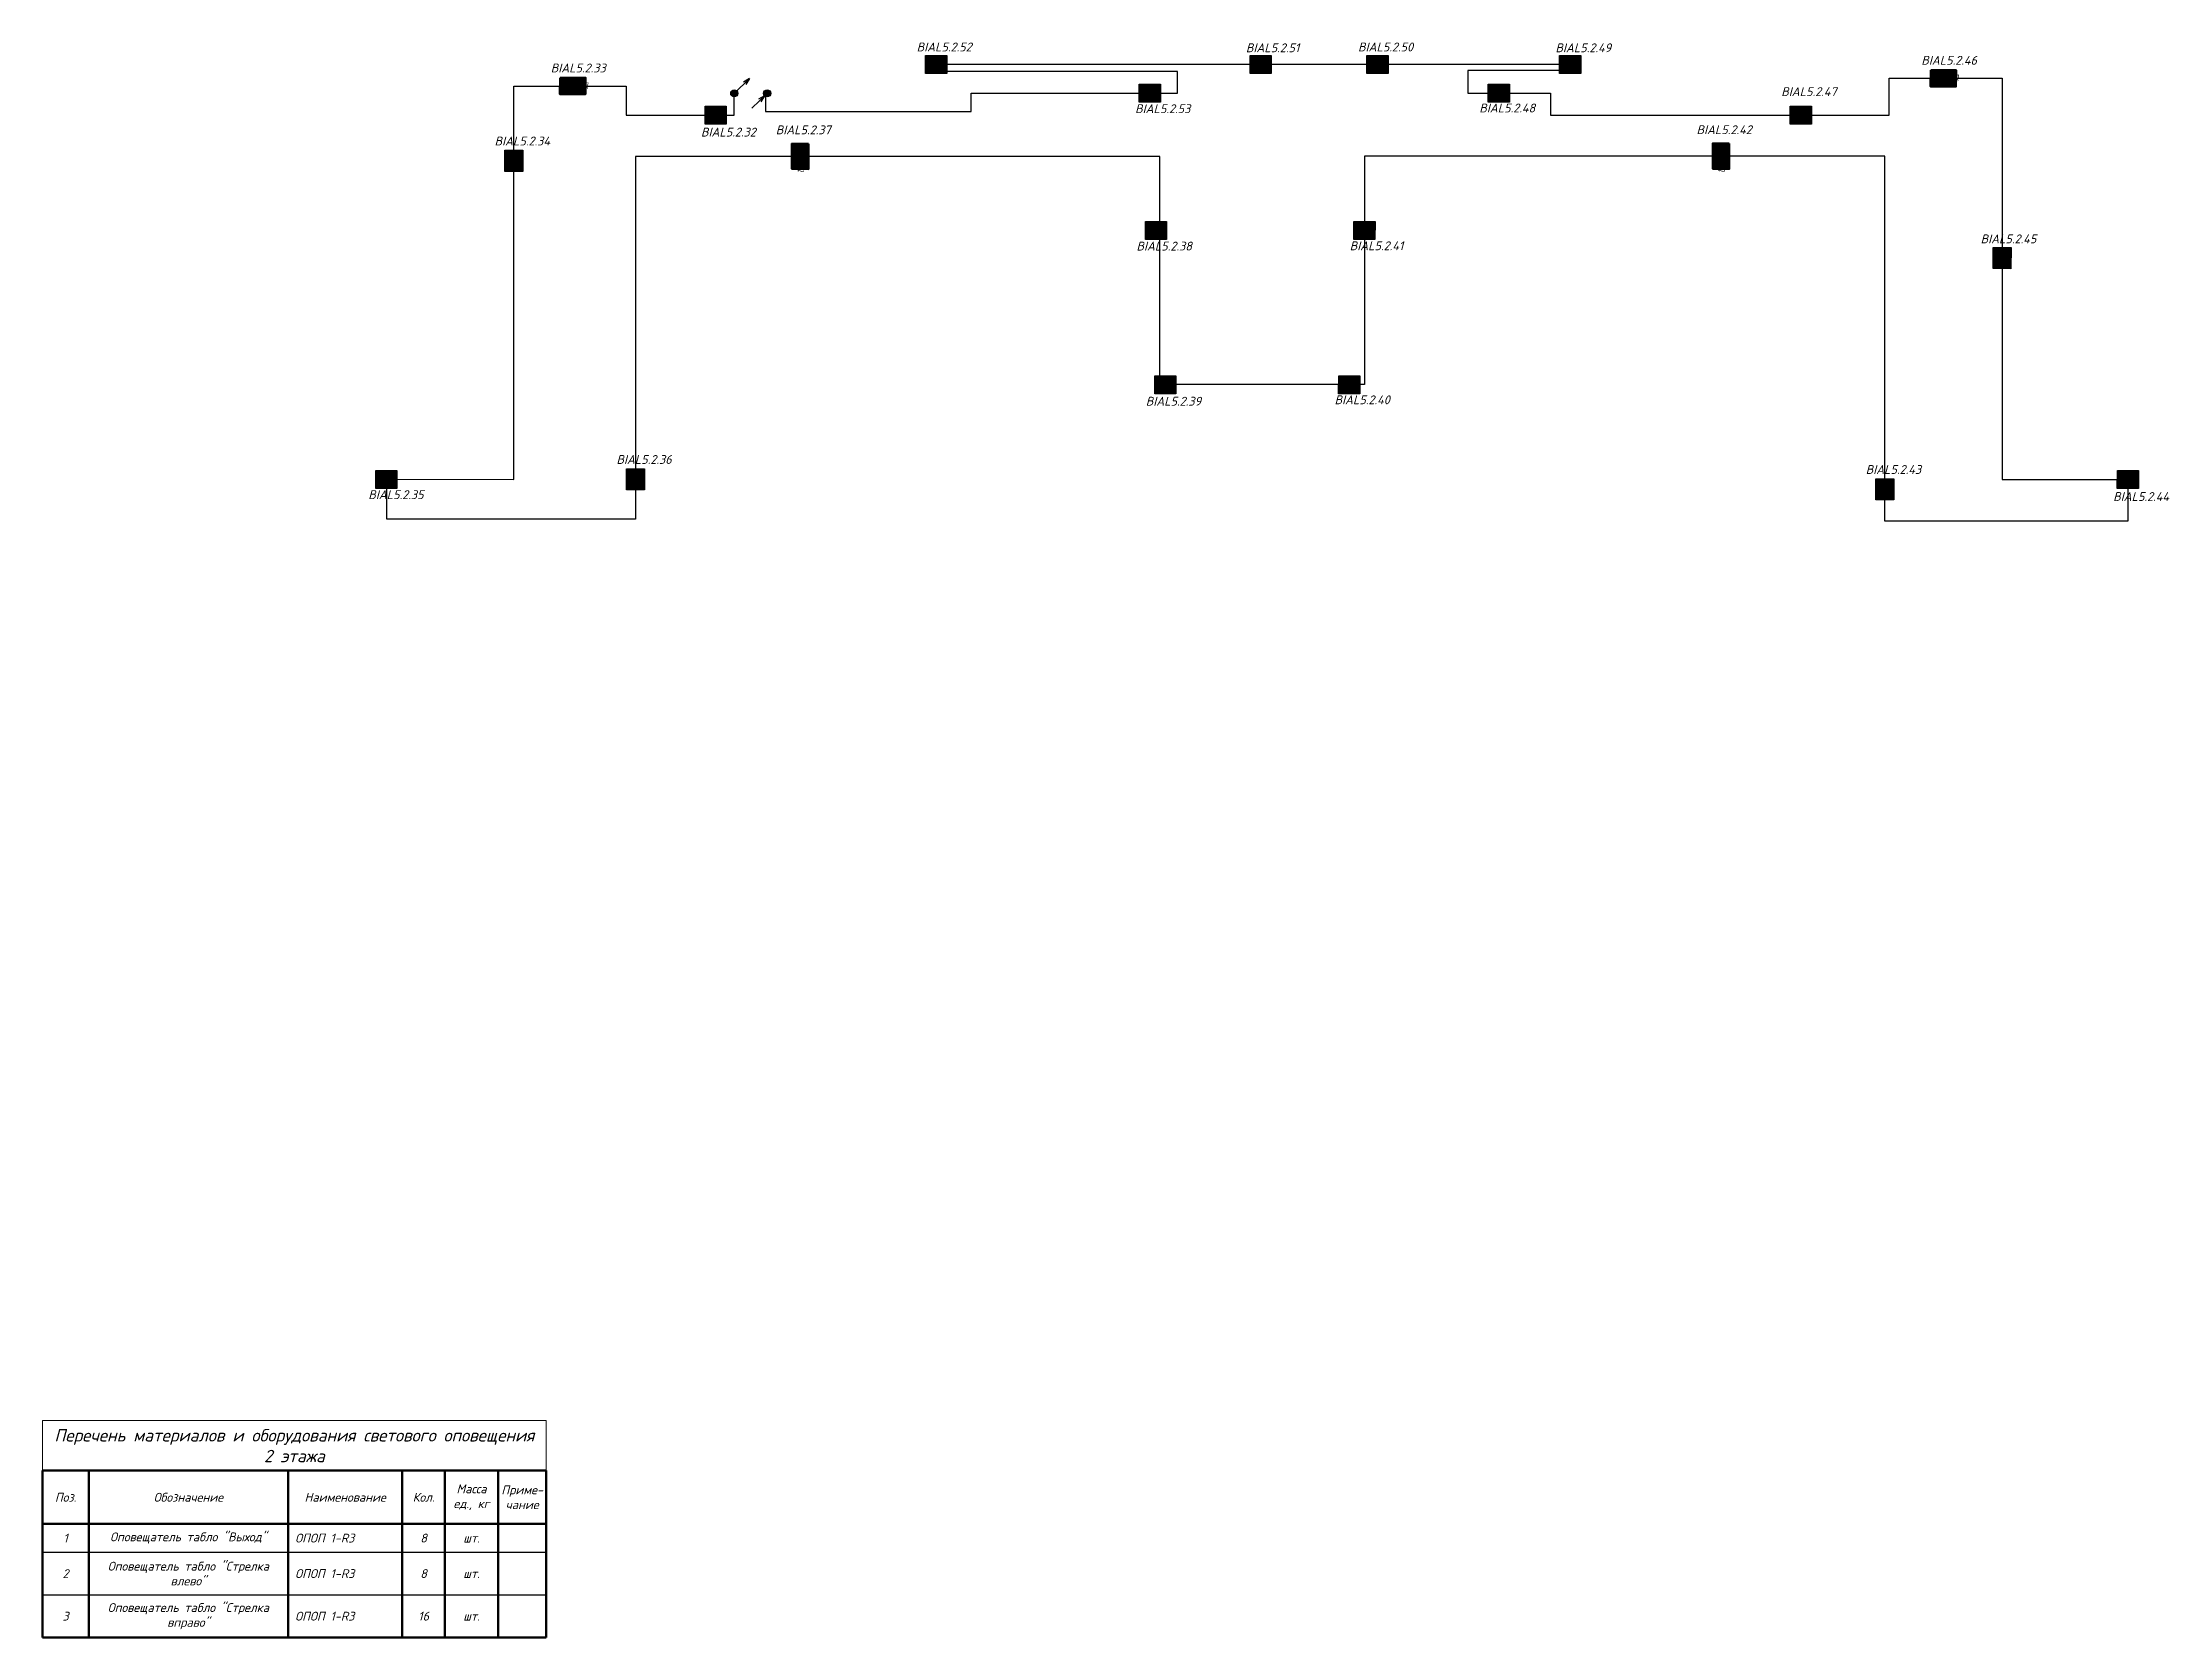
# Model space of a CAD drawing. Extents: x -152830 to 1281226, y -304852 to -2349.
# Drawn here: x 456245 to 516185, y -299129 to -254189 of the extents above; entities that cross this region are included whole.
import ezdxf

# ---------------------------------------------------------------- set-up
doc = ezdxf.new("R2010")
doc.units = 0
doc.header["$LTSCALE"] = 100
doc.linetypes.add('ACAD_ISO02W100', pattern=[15, 12, -3])
doc.layers.get('Defpoints').update_dxf_attribs({"color": 42})
for name, color, linetype, lineweight in [('00-Штамп', 7, 'Continuous', 0), ('cc_ПС', 6, 'пс  -V-V-V-V-V-V-V-', 30), ('Радио', 5, 'Continuous', 30)]:
    doc.layers.add(name, color=color, linetype=linetype, lineweight=lineweight)
doc.layers.add('_СОУЭ Оповещение_световое', color=1, linetype='Continuous')
doc.layers.add('ODG - Проводка', color=3, linetype='Continuous')
doc.styles.add('OlympDesign', font='isocpeui.ttf', dxfattribs={"height": 250})
doc.styles.get("Standard").update_dxf_attribs({"font": 'arial.ttf'})
doc.linetypes.add('пс  -V-V-V-V-V-V-V-', pattern='A,20,-0.2,["V",Standard,S=3,R=0,X=1,Y=-1.5],-5', length=25.2)

# ---------------------------------------------------------------- blocks, each defined once
blk = doc.blocks.new('*U148')
at = {"linetype": 'Continuous', "lineweight": 20, "true_color": 0xffffff}
h = blk.add_hatch(color=7, dxfattribs=at)
h.dxf.hatch_style = 1
h.paths.add_polyline_path([(200, -972), (200, 39), (-994, 39), (-994, -972)])
at = {"color": 1, "linetype": 'Continuous', "lineweight": 30}
blk.add_lwpolyline([(-992, 40), (202, 40), (202, -972), (-992, -972)], close=True, dxfattribs=at)
blk.add_lwpolyline([(124, -448, 0, 244, 0), (-364, -448, 0, 0, 0), (-890, -448, 0, 0, 0)], format="xyseb", dxfattribs=at)
at = {"style": 'OlympDesign'}
blk.add_attdef('НУМЕРАЦИЯ', (-1495, 611), '', height=500, dxfattribs=at)
at = {"color": 6, "lineweight": 20, "style": 'OlympDesign', "flags": 1}
for tag, p in [('ПОМЕЩЕНИЕ', (1645, -43)), ('ИД', (2550, -400))]:
    blk.add_attdef(tag, p, '', height=250, dxfattribs=at)
at = {"color": 2, "linetype": 'Continuous', "lineweight": 30, "style": 'OlympDesign', "width": 0.8, "flags": 1}
blk.add_attdef('ID', (2010, -411), '', height=250, dxfattribs=at)
blk = doc.blocks.new('*U149')
at = {"linetype": 'Continuous', "lineweight": 20, "true_color": 0xffffff}
h = blk.add_hatch(color=7, dxfattribs=at)
h.dxf.hatch_style = 1
h.paths.add_polyline_path([(-15, 709), (-15, -223), (1418, -210), (1418, 722)])
at = {"color": 1, "linetype": 'Continuous', "lineweight": 50}
blk.add_lwpolyline([(-15, 709), (1418, 722), (1418, -210), (-15, -223)], close=True, dxfattribs=at)
at = {"color": 1, "linetype": 'Continuous', "lineweight": 30, "insert": (100, 455), "char_height": 300, "attachment_point": 1, "style": 'OlympDesign'}
blk.add_mtext_dynamic_manual_height_columns('ВЫХОД', width=642.49, gutter_width=25, heights=[0], dxfattribs=at)
at = {"style": 'OlympDesign'}
blk.add_attdef('НУМЕРАЦИЯ', (-547, 1004), '', height=500, rotation=90, dxfattribs=at)
at = {"color": 6, "lineweight": 20, "style": 'OlympDesign', "flags": 1}
for tag, p in [('ПОМЕЩЕНИЕ', (1645, -43)), ('ИД', (2550, -400))]:
    blk.add_attdef(tag, p, '', height=250, dxfattribs=at)
blk = doc.blocks.new('*U150')
at = {"linetype": 'Continuous', "lineweight": 20, "true_color": 0xffffff}
h = blk.add_hatch(color=7, dxfattribs=at)
h.dxf.hatch_style = 1
h.paths.add_polyline_path([(200, -972), (200, 39), (-994, 39), (-994, -972)])
at = {"color": 1, "linetype": 'Continuous', "lineweight": 30}
blk.add_lwpolyline([(-992, 40), (202, 40), (202, -972), (-992, -972)], close=True, dxfattribs=at)
blk.add_lwpolyline([(124, -448, 0, 244, 0), (-364, -448, 0, 0, 0), (-890, -448, 0, 0, 0)], format="xyseb", dxfattribs=at)
at = {"style": 'OlympDesign'}
blk.add_attdef('НУМЕРАЦИЯ', (473, 611), '', height=500, dxfattribs=at)
at = {"color": 6, "lineweight": 20, "style": 'OlympDesign', "flags": 1}
for tag, p in [('ПОМЕЩЕНИЕ', (1645, -43)), ('ИД', (2550, -400))]:
    blk.add_attdef(tag, p, '', height=250, dxfattribs=at)
at = {"color": 2, "linetype": 'Continuous', "lineweight": 30, "style": 'OlympDesign', "width": 0.8, "flags": 1}
blk.add_attdef('ID', (2010, -411), '', height=250, dxfattribs=at)
blk = doc.blocks.new('*U151')
at = {"linetype": 'Continuous', "lineweight": 20, "true_color": 0xffffff}
h = blk.add_hatch(color=7, dxfattribs=at)
h.dxf.hatch_style = 1
h.paths.add_polyline_path([(196, -973), (201, 39), (-994, 43), (-998, -968)])
at = {"color": 1, "linetype": 'Continuous', "lineweight": 30}
blk.add_lwpolyline([(-994, 43), (201, 39), (196, -973), (-998, -968)], close=True, dxfattribs=at)
blk.add_lwpolyline([(-889, -440, 0, 244, 0), (-401, -442, 0, 0, 0), (125, -444, 0, 0, 0)], format="xyseb", dxfattribs=at)
at = {"color": 6, "lineweight": 20, "style": 'OlympDesign', "flags": 1}
for tag, p in [('ПОМЕЩЕНИЕ', (1643, -44)), ('ИД', (2549, -401))]:
    blk.add_attdef(tag, p, '', height=250, dxfattribs=at)
at = {"style": 'OlympDesign'}
blk.add_attdef('НУМЕРАЦИЯ', (-1228, -1671), '', height=500, dxfattribs=at)
at = {"color": 2, "linetype": 'Continuous', "lineweight": 30, "style": 'OlympDesign', "width": 0.8, "flags": 1}
blk.add_attdef('ID', (2008, -419), '', height=250, rotation=359.76857, dxfattribs=at)
blk = doc.blocks.new('*U152')
at = {"linetype": 'Continuous', "lineweight": 20, "true_color": 0xffffff}
h = blk.add_hatch(color=7, dxfattribs=at)
h.dxf.hatch_style = 1
h.paths.add_polyline_path([(-15, 709), (-15, -223), (1418, -210), (1418, 722)])
at = {"color": 1, "linetype": 'Continuous', "lineweight": 50}
blk.add_lwpolyline([(-15, 709), (1418, 722), (1418, -210), (-15, -223)], close=True, dxfattribs=at)
at = {"color": 1, "linetype": 'Continuous', "lineweight": 30, "insert": (100, 455), "char_height": 300, "attachment_point": 1, "style": 'OlympDesign'}
blk.add_mtext_dynamic_manual_height_columns('ВЫХОД', width=642.49, gutter_width=25, heights=[0], dxfattribs=at)
at = {"style": 'OlympDesign'}
blk.add_attdef('НУМЕРАЦИЯ', (-527, -1142), '', height=500, rotation=90, dxfattribs=at)
at = {"color": 6, "lineweight": 20, "style": 'OlympDesign', "flags": 1}
for tag, p in [('ПОМЕЩЕНИЕ', (1645, -43)), ('ИД', (2550, -400))]:
    blk.add_attdef(tag, p, '', height=250, dxfattribs=at)
blk = doc.blocks.new('*U158')
at = {"linetype": 'Continuous', "lineweight": 20, "true_color": 0xffffff}
h = blk.add_hatch(color=7, dxfattribs=at)
h.dxf.hatch_style = 1
h.paths.add_polyline_path([(200, -972), (200, 39), (-994, 39), (-994, -972)])
at = {"color": 1, "linetype": 'Continuous', "lineweight": 30}
blk.add_lwpolyline([(-992, 40), (202, 40), (202, -972), (-992, -972)], close=True, dxfattribs=at)
blk.add_lwpolyline([(124, -448, 0, 244, 0), (-364, -448, 0, 0, 0), (-890, -448, 0, 0, 0)], format="xyseb", dxfattribs=at)
at = {"color": 6, "lineweight": 20, "style": 'OlympDesign', "flags": 1}
for tag, p in [('ПОМЕЩЕНИЕ', (1645, -43)), ('ИД', (2550, -400))]:
    blk.add_attdef(tag, p, '', height=250, dxfattribs=at)
at = {"style": 'OlympDesign'}
blk.add_attdef('НУМЕРАЦИЯ', (-1408, -1565), '', height=500, dxfattribs=at)
at = {"color": 2, "linetype": 'Continuous', "lineweight": 30, "style": 'OlympDesign', "width": 0.8, "flags": 1}
blk.add_attdef('ID', (2010, -411), '', height=250, dxfattribs=at)
blk = doc.blocks.new('*U154')
at = {"linetype": 'Continuous', "lineweight": 20, "true_color": 0xffffff}
h = blk.add_hatch(color=7, dxfattribs=at)
h.dxf.hatch_style = 1
h.paths.add_polyline_path([(196, -973), (201, 39), (-994, 43), (-998, -968)])
at = {"color": 1, "linetype": 'Continuous', "lineweight": 30}
blk.add_lwpolyline([(-994, 43), (201, 39), (196, -973), (-998, -968)], close=True, dxfattribs=at)
blk.add_lwpolyline([(-889, -440, 0, 244, 0), (-401, -442, 0, 0, 0), (125, -444, 0, 0, 0)], format="xyseb", dxfattribs=at)
at = {"style": 'OlympDesign'}
blk.add_attdef('НУМЕРАЦИЯ', (-1228, 227), '', height=500, dxfattribs=at)
at = {"color": 6, "lineweight": 20, "style": 'OlympDesign', "flags": 1}
for tag, p in [('ПОМЕЩЕНИЕ', (1643, -44)), ('ИД', (2549, -401))]:
    blk.add_attdef(tag, p, '', height=250, dxfattribs=at)
at = {"color": 2, "linetype": 'Continuous', "lineweight": 30, "style": 'OlympDesign', "width": 0.8, "flags": 1}
blk.add_attdef('ID', (2008, -419), '', height=250, rotation=359.76857, dxfattribs=at)
blk = doc.blocks.new('*U155')
at = {"linetype": 'Continuous', "lineweight": 20, "true_color": 0xffffff}
h = blk.add_hatch(color=7, dxfattribs=at)
h.dxf.hatch_style = 1
h.paths.add_polyline_path([(200, -972), (200, 39), (-994, 39), (-994, -972)])
at = {"color": 1, "linetype": 'Continuous', "lineweight": 30}
blk.add_lwpolyline([(-992, 40), (202, 40), (202, -972), (-992, -972)], close=True, dxfattribs=at)
blk.add_lwpolyline([(124, -448, 0, 244, 0), (-364, -448, 0, 0, 0), (-890, -448, 0, 0, 0)], format="xyseb", dxfattribs=at)
at = {"style": 'OlympDesign'}
blk.add_attdef('НУМЕРАЦИЯ', (-1495, 272), '', height=500, dxfattribs=at)
at = {"color": 6, "lineweight": 20, "style": 'OlympDesign', "flags": 1}
for tag, p in [('ПОМЕЩЕНИЕ', (1645, -43)), ('ИД', (2550, -400))]:
    blk.add_attdef(tag, p, '', height=250, dxfattribs=at)
at = {"color": 2, "linetype": 'Continuous', "lineweight": 30, "style": 'OlympDesign', "width": 0.8, "flags": 1}
blk.add_attdef('ID', (2010, -411), '', height=250, dxfattribs=at)
blk = doc.blocks.new('*U156')
at = {"linetype": 'Continuous', "lineweight": 20, "true_color": 0xffffff}
h = blk.add_hatch(color=7, dxfattribs=at)
h.dxf.hatch_style = 1
h.paths.add_polyline_path([(196, -973), (201, 39), (-994, 43), (-998, -968)])
at = {"color": 1, "linetype": 'Continuous', "lineweight": 30}
blk.add_lwpolyline([(-994, 43), (201, 39), (196, -973), (-998, -968)], close=True, dxfattribs=at)
blk.add_lwpolyline([(-889, -440, 0, 244, 0), (-401, -442, 0, 0, 0), (125, -444, 0, 0, 0)], format="xyseb", dxfattribs=at)
at = {"color": 6, "lineweight": 20, "style": 'OlympDesign', "flags": 1}
for tag, p in [('ПОМЕЩЕНИЕ', (1643, -44)), ('ИД', (2549, -401))]:
    blk.add_attdef(tag, p, '', height=250, dxfattribs=at)
at = {"style": 'OlympDesign'}
blk.add_attdef('НУМЕРАЦИЯ', (-1228, -1595), '', height=500, dxfattribs=at)
at = {"color": 2, "linetype": 'Continuous', "lineweight": 30, "style": 'OlympDesign', "width": 0.8, "flags": 1}
blk.add_attdef('ID', (2008, -419), '', height=250, rotation=359.76857, dxfattribs=at)
blk = doc.blocks.new('*U157')
at = {"linetype": 'Continuous', "lineweight": 20, "true_color": 0xffffff}
h = blk.add_hatch(color=7, dxfattribs=at)
h.dxf.hatch_style = 1
h.paths.add_polyline_path([(200, -972), (200, 39), (-994, 39), (-994, -972)])
at = {"color": 1, "linetype": 'Continuous', "lineweight": 30}
blk.add_lwpolyline([(-992, 40), (202, 40), (202, -972), (-992, -972)], close=True, dxfattribs=at)
blk.add_lwpolyline([(124, -448, 0, 244, 0), (-364, -448, 0, 0, 0), (-890, -448, 0, 0, 0)], format="xyseb", dxfattribs=at)
at = {"color": 6, "lineweight": 20, "style": 'OlympDesign', "flags": 1}
for tag, p in [('ПОМЕЩЕНИЕ', (1645, -43)), ('ИД', (2550, -400))]:
    blk.add_attdef(tag, p, '', height=250, dxfattribs=at)
at = {"style": 'OlympDesign'}
blk.add_attdef('НУМЕРАЦИЯ', (-1495, -1557), '', height=500, dxfattribs=at)
at = {"color": 2, "linetype": 'Continuous', "lineweight": 30, "style": 'OlympDesign', "width": 0.8, "flags": 1}
blk.add_attdef('ID', (2010, -411), '', height=250, dxfattribs=at)
blk = doc.blocks.new('*U120')
at = {"layer": 'ODG - Проводка'}
h = blk.add_hatch(color=0, dxfattribs=at)
edge = h.paths.add_edge_path()
edge.add_arc((0, 0), 50, 0, 360)
at = {"layer": 'ODG - Проводка', "color": 0}
for points in [[(0, 0), (212, 212)], [(35, 35), (85, 122)], [(35, 35), (122, 85)]]:
    blk.add_lwpolyline(points, dxfattribs=at)
blk.add_circle((0, 0), 50, dxfattribs=at)
blk = doc.blocks.new('*U181')
at = {"linetype": 'Continuous', "lineweight": 20, "true_color": 0xffffff}
h = blk.add_hatch(color=7, dxfattribs=at)
h.dxf.hatch_style = 1
h.paths.add_polyline_path([(200, -972), (200, 39), (-994, 39), (-994, -972)])
at = {"color": 1, "linetype": 'Continuous', "lineweight": 30}
blk.add_lwpolyline([(-992, 40), (202, 40), (202, -972), (-992, -972)], close=True, dxfattribs=at)
blk.add_lwpolyline([(124, -448, 0, 244, 0), (-364, -448, 0, 0, 0), (-890, -448, 0, 0, 0)], format="xyseb", dxfattribs=at)
at = {"color": 6, "lineweight": 20, "style": 'OlympDesign', "flags": 1}
for tag, p in [('ПОМЕЩЕНИЕ', (1645, -43)), ('ИД', (2550, -400))]:
    blk.add_attdef(tag, p, '', height=250, dxfattribs=at)
at = {"style": 'OlympDesign'}
blk.add_attdef('НУМЕРАЦИЯ', (-1495, -1640), '', height=500, dxfattribs=at)
at = {"color": 2, "linetype": 'Continuous', "lineweight": 30, "style": 'OlympDesign', "width": 0.8, "flags": 1}
blk.add_attdef('ID', (2010, -411), '', height=250, dxfattribs=at)
blk = doc.blocks.new('*U180')
at = {"linetype": 'Continuous', "lineweight": 20, "true_color": 0xffffff}
h = blk.add_hatch(color=7, dxfattribs=at)
h.dxf.hatch_style = 1
h.paths.add_polyline_path([(196, -973), (201, 39), (-994, 43), (-998, -968)])
at = {"color": 1, "linetype": 'Continuous', "lineweight": 30}
blk.add_lwpolyline([(-994, 43), (201, 39), (196, -973), (-998, -968)], close=True, dxfattribs=at)
blk.add_lwpolyline([(-889, -440, 0, 244, 0), (-401, -442, 0, 0, 0), (125, -444, 0, 0, 0)], format="xyseb", dxfattribs=at)
at = {"color": 6, "lineweight": 20, "style": 'OlympDesign', "flags": 1}
for tag, p in [('ПОМЕЩЕНИЕ', (1643, -44)), ('ИД', (2549, -401))]:
    blk.add_attdef(tag, p, '', height=250, dxfattribs=at)
at = {"style": 'OlympDesign'}
blk.add_attdef('НУМЕРАЦИЯ', (-1228, -1559), '', height=500, dxfattribs=at)
at = {"color": 2, "linetype": 'Continuous', "lineweight": 30, "style": 'OlympDesign', "width": 0.8, "flags": 1}
blk.add_attdef('ID', (2008, -419), '', height=250, rotation=359.76857, dxfattribs=at)
blk = doc.blocks.new('*U183')
at = {"linetype": 'Continuous', "lineweight": 20, "true_color": 0xffffff}
h = blk.add_hatch(color=7, dxfattribs=at)
h.dxf.hatch_style = 1
h.paths.add_polyline_path([(196, -973), (201, 39), (-994, 43), (-998, -968)])
at = {"color": 1, "linetype": 'Continuous', "lineweight": 30}
blk.add_lwpolyline([(-994, 43), (201, 39), (196, -973), (-998, -968)], close=True, dxfattribs=at)
blk.add_lwpolyline([(-889, -440, 0, 244, 0), (-401, -442, 0, 0, 0), (125, -444, 0, 0, 0)], format="xyseb", dxfattribs=at)
at = {"color": 6, "lineweight": 20, "style": 'OlympDesign', "flags": 1}
for tag, p in [('ПОМЕЩЕНИЕ', (1643, -44)), ('ИД', (2549, -401))]:
    blk.add_attdef(tag, p, '', height=250, dxfattribs=at)
at = {"style": 'OlympDesign'}
blk.add_attdef('НУМЕРАЦИЯ', (-1228, -1580), '', height=500, dxfattribs=at)
at = {"color": 2, "linetype": 'Continuous', "lineweight": 30, "style": 'OlympDesign', "width": 0.8, "flags": 1}
blk.add_attdef('ID', (2008, -419), '', height=250, rotation=359.76857, dxfattribs=at)
blk = doc.blocks.new('*U182')
at = {"linetype": 'Continuous', "lineweight": 20, "true_color": 0xffffff}
h = blk.add_hatch(color=7, dxfattribs=at)
h.dxf.hatch_style = 1
h.paths.add_polyline_path([(200, -972), (200, 39), (-994, 39), (-994, -972)])
at = {"color": 1, "linetype": 'Continuous', "lineweight": 30}
blk.add_lwpolyline([(-992, 40), (202, 40), (202, -972), (-992, -972)], close=True, dxfattribs=at)
blk.add_lwpolyline([(124, -448, 0, 244, 0), (-364, -448, 0, 0, 0), (-890, -448, 0, 0, 0)], format="xyseb", dxfattribs=at)
at = {"color": 6, "lineweight": 20, "style": 'OlympDesign', "flags": 1}
for tag, p in [('ПОМЕЩЕНИЕ', (1645, -43)), ('ИД', (2550, -400))]:
    blk.add_attdef(tag, p, '', height=250, dxfattribs=at)
at = {"style": 'OlympDesign'}
blk.add_attdef('НУМЕРАЦИЯ', (-1495, -1597), '', height=500, dxfattribs=at)
at = {"color": 2, "linetype": 'Continuous', "lineweight": 30, "style": 'OlympDesign', "width": 0.8, "flags": 1}
blk.add_attdef('ID', (2010, -411), '', height=250, dxfattribs=at)
blk = doc.blocks.new('*U118')
at = {"layer": 'ODG - Проводка'}
h = blk.add_hatch(color=0, dxfattribs=at)
edge = h.paths.add_edge_path()
edge.add_arc((0, 0), 50, 0, 360)
at = {"layer": 'ODG - Проводка', "color": 0}
for points in [[(-212, -212), (0, 0)], [(-212, -212), (-162, -126)], [(-212, -212), (-126, -162)]]:
    blk.add_lwpolyline(points, dxfattribs=at)
blk.add_circle((0, 0), 50, dxfattribs=at)
blk = doc.blocks.new('*T2352')
at = {"color": 0, "lineweight": 50, "transparency": 16777216}
for p, q in [((0, -1410), (14195, -1410)), ((0, -1410), (0, -6110)), ((1300, -1410), (1300, -6110)), ((6919, -1410), (6919, -6110)), ((10139, -1410), (10139, -6110)), ((11339, -1410), (11339, -6110)), ((12839, -1410), (12839, -6110)), ((14195, -1410), (14195, -6110)), ((0, -2910), (14195, -2910)), ((0, -6110), (14195, -6110))]:
    blk.add_line(p, q, dxfattribs=at)
at = {"color": 0, "lineweight": -2, "transparency": 16777216}
for p, q in [((0, -3710), (12839, -3710)), ((0, -4910), (12839, -4910))]:
    blk.add_line(p, q, dxfattribs=at)
at = {"color": 0, "transparency": 16777216}
for p, q in [((12839, -3710), (14195, -3710)), ((12839, -4910), (14195, -4910))]:
    blk.add_line(p, q, dxfattribs=at)
at = {"layer": 'Defpoints', "color": 8, "linetype": 'ByBlock', "lineweight": 0, "transparency": 16777216}
for p, q in [((0, 0), (14195, 0)), ((0, 0), (0, -1410)), ((14195, 0), (14195, -1410))]:
    blk.add_line(p, q, dxfattribs=at)
at = {"color": 0, "transparency": 16777216, "style": 'OlympDesign'}
for s, insert, char_height, width, attachment_point in [('Перечень материалов и оборудования светового оповещения 2 этажа', (7097, -705), 350, 13794.54, 5), ('Масса ед., кг', (12089, -2160), 250, 1100, 5), ('Поз.', (650, -2160), 250, 900, 5), ('Обозначение', (4110, -2160), 250, 5219.44, 5), ('Наименование', (8529, -2160), 250, 2819.56, 5), ('Кол.', (10739, -2160), 250, 800, 5), ('Приме- чание', (13517, -2160), 250, 955.55, 5), ('1', (650, -3310), 250, 900, 5), ('Оповещатель табло "Выход"', (4110, -3310), 250, 5219.44, 5), ('ОПОП 1-R3', (7119, -3310), 250, 2819.56, 4), ('8', (10739, -3310), 250, 800, 5), ('шт.', (12089, -3310), 250, 1100, 5), ('2', (650, -4310), 250, 900, 5), ('Оповещатель табло "Стрелка влево"', (4110, -4310), 250, 5219.44, 5), ('ОПОП 1-R3', (7119, -4310), 250, 2819.56, 4), ('8', (10739, -4310), 250, 800, 5), ('шт.', (12089, -4310), 250, 1100, 5), ('3', (650, -5510), 250, 900, 5), ('Оповещатель табло "Стрелка вправо"', (4110, -5510), 250, 5219.44, 5), ('ОПОП 1-R3', (7119, -5510), 250, 2819.56, 4), ('16', (10739, -5510), 250, 800, 5), ('шт.', (12089, -5510), 250, 1100, 5)]:
    blk.add_mtext(s, dxfattribs=dict(at, insert=insert, char_height=char_height, width=width, attachment_point=attachment_point))

msp = doc.modelspace()

# ---------------------------------------------------------------- linework, layer by layer
at = {"layer": 'cc_ПС', "color": 1, "linetype": 'ACAD_ISO02W100', "lineweight": 30, "ltscale": 30}
msp.add_lwpolyline([(476619.624755, -255620.183889), (476619.624755, -256132.545427), (482413.121017, -256132.545427), (482413.121017, -255614.760804), (488226.532207, -255614.760804), (488226.532207, -255006.102571), (481428.807809, -255006.102571), (481428.807809, -254797.123011), (499425.289041, -254797.123011), (499425.289041, -254973.598846), (496407.349167, -254973.598846), (496407.349167, -255613.557095), (498737.768011, -255613.557095), (498737.768011, -256234.766176), (508285.638944, -256234.766176), (508285.638944, -255197.151509), (511467.855001, -255197.151509), (511467.855001, -266502.349208), (515012.480867, -266502.349208), (515012.480867, -267670.57778), (508162.400192, -267670.57778), (508162.400192, -257388.903515), (493496.454998, -257388.903515), (493496.454998, -263824.495592), (487732.27268, -263824.495592), (487732.27268, -257397.493076), (472956.647166, -257397.493076), (472956.647166, -267616.007513), (465947.467014, -267616.007513), (465947.467014, -266494.49554), (469522.400192, -266503.557043), (469522.400192, -255413.856308), (472694.201159, -255413.856308), (472694.201159, -256235.969885), (475738.541627, -256235.969885), (475738.541627, -255620.183889)], dxfattribs=at)

# ---------------------------------------------------------------- block references
msp.add_blockref('*T2352', (456244.523679, -293019.541594))
at = {"layer": '_СОУЭ Оповещение_световое', "color": 4}
ref = msp.add_blockref('*U155', (481626.175578, -254574.869465), dxfattribs=dict(at, xscale=0.5, yscale=0.5, zscale=0.5))
ref.add_attrib('НУМЕРАЦИЯ', 'BIAL5.2.52', (480878.643669, -254438.958772), dxfattribs={"layer": '00-Штамп', "color": 7, "height": 250, "style": 'OlympDesign'})
ref = msp.add_blockref('*U154', (490771.797559, -254575.408359), dxfattribs=dict(at, xscale=0.5, yscale=0.5, zscale=0.5))
ref.add_attrib('НУМЕРАЦИЯ', 'BIAL5.2.51', (490157.627948, -254462.017669), dxfattribs={"layer": '00-Штамп', "color": 7, "height": 250, "style": 'OlympDesign'})
ref = msp.add_blockref('*U155', (494065.391449, -254574.869465), dxfattribs=dict(at, xscale=0.5, yscale=0.5, zscale=0.5))
ref.add_attrib('НУМЕРАЦИЯ', 'BIAL5.2.50', (493317.859539, -254438.958772), dxfattribs={"layer": '00-Штамп', "color": 7, "height": 250, "style": 'OlympDesign'})
ref = msp.add_blockref('*U154', (499494.448298, -254575.408359), dxfattribs=dict(at, xscale=0.5, yscale=0.5, zscale=0.5))
ref.add_attrib('НУМЕРАЦИЯ', 'BIAL5.2.49', (498880.278687, -254462.017669), dxfattribs={"layer": '00-Штамп', "color": 7, "height": 250, "style": 'OlympDesign'})
ref = msp.add_blockref('*U149', (509460.469179, -255318.673927), dxfattribs=dict(at, xscale=0.4999999999999997, yscale=0.4999999999999997, zscale=0.4999999999999997, rotation=359.4723474880294))
ref.add_attrib('НУМЕРАЦИЯ', 'BIAL5.2.46', (509191.761155, -254814.259815), dxfattribs={"layer": '00-Штамп', "color": 7, "height": 250, "style": 'OlympDesign'})
ref = msp.add_blockref('*U149', (470835.453981, -255535.378725), dxfattribs=dict(at, xscale=0.4999999999999996, yscale=0.4999999999999996, zscale=0.4999999999999996, rotation=359.4723474880294))
ref.add_attrib('НУМЕРАЦИЯ', 'BIAL5.2.33', (470566.745957, -255030.964614), dxfattribs={"layer": '00-Штамп', "color": 7, "height": 250, "style": 'OlympDesign'})
ref = msp.add_blockref('*U156', (487648.681197, -255381.157259), dxfattribs=dict(at, xscale=0.5, yscale=0.5, zscale=0.5))
ref.add_attrib('НУМЕРАЦИЯ', 'BIAL5.2.53', (487034.511586, -256178.443349), dxfattribs={"layer": '00-Штамп', "color": 7, "height": 250, "style": 'OlympDesign'})
ref = msp.add_blockref('*U157', (497482.536068, -255380.622491), dxfattribs=dict(at, xscale=0.5, yscale=0.5, zscale=0.5))
ref.add_attrib('НУМЕРАЦИЯ', 'BIAL5.2.48', (496735.004159, -256158.989932), dxfattribs={"layer": '00-Штамп', "color": 7, "height": 250, "style": 'OlympDesign'})
ref = msp.add_blockref('*U148', (505991.891449, -256001.831571), dxfattribs=dict(at, xscale=0.5, yscale=0.5, zscale=0.5))
ref.add_attrib('НУМЕРАЦИЯ', 'BIAL5.2.47', (505244.359539, -255696.507917), dxfattribs={"layer": '00-Штамп', "color": 7, "height": 250, "style": 'OlympDesign'})
ref = msp.add_blockref('*U151', (475414.380297, -256002.36634), dxfattribs=dict(at, xscale=0.5, yscale=0.5, zscale=0.5))
ref.add_attrib('НУМЕРАЦИЯ', 'BIAL5.2.32', (474800.210686, -256837.939049), dxfattribs={"layer": '00-Штамп', "color": 7, "height": 250, "style": 'OlympDesign'})
ref = msp.add_blockref('*U152', (477476.171611, -257043.423377), dxfattribs=dict(at, xscale=0.4999999999999993, yscale=0.4999999999999993, zscale=0.4999999999999993, rotation=269.4723474880294))
ref.add_attrib('НУМЕРАЦИЯ', 'BIAL5.2.37', (476907.750809, -256774.715353), dxfattribs={"layer": '00-Штамп', "color": 7, "height": 250, "style": 'OlympDesign'})
ref = msp.add_blockref('*U152', (503424.830914, -257039.128597), dxfattribs=dict(at, xscale=0.4999999999999994, yscale=0.4999999999999994, zscale=0.4999999999999994, rotation=269.4723474880294))
ref.add_attrib('НУМЕРАЦИЯ', 'BIAL5.2.42', (502856.410112, -256770.420573), dxfattribs={"layer": '00-Штамп', "color": 7, "height": 250, "style": 'OlympDesign'})
ref = msp.add_blockref('*U150', (469289.465588, -257325.735113), dxfattribs=dict(at, xscale=0.5, yscale=0.5, zscale=0.5, rotation=90))
ref.add_attrib('НУМЕРАЦИЯ', 'BIAL5.2.34', (468984.141934, -257089.325887), dxfattribs={"layer": '00-Штамп', "color": 7, "height": 250, "style": 'OlympDesign'})
ref = msp.add_blockref('*U182', (487820.575183, -259250.622491), dxfattribs=dict(at, xscale=0.5, yscale=0.5, zscale=0.5))
ref.add_attrib('НУМЕРАЦИЯ', 'BIAL5.2.38', (487073.043273, -260049.305117), dxfattribs={"layer": '00-Штамп', "color": 7, "height": 250, "style": 'OlympDesign'})
ref = msp.add_blockref('*U183', (493697.172045, -259251.150373), dxfattribs=dict(at, xscale=0.5, yscale=0.5, zscale=0.5))
ref.add_attrib('НУМЕРАЦИЯ', 'BIAL5.2.41', (493083.002434, -260041.059114), dxfattribs={"layer": '00-Штамп', "color": 7, "height": 250, "style": 'OlympDesign'})
ref = msp.add_blockref('*U151', (511699.047002, -260460.22101), dxfattribs=dict(at, xscale=0.5, yscale=0.5, zscale=0.5, rotation=270))
ref.add_attrib('НУМЕРАЦИЯ', 'BIAL5.2.45', (510863.474293, -259846.051399), dxfattribs={"layer": '00-Штамп', "color": 7, "height": 250, "style": 'OlympDesign'})
ref = msp.add_blockref('*U181', (488083.63761, -263600.622491), dxfattribs=dict(at, xscale=0.5, yscale=0.5, zscale=0.5))
ref.add_attrib('НУМЕРАЦИЯ', 'BIAL5.2.39', (487336.1057, -264420.779615), dxfattribs={"layer": '00-Штамп', "color": 7, "height": 250, "style": 'OlympDesign'})
ref = msp.add_blockref('*U180', (493270.330741, -263601.157259), dxfattribs=dict(at, xscale=0.5, yscale=0.5, zscale=0.5))
ref.add_attrib('НУМЕРАЦИЯ', 'BIAL5.2.40', (492656.161131, -264380.657464), dxfattribs={"layer": '00-Штамп', "color": 7, "height": 250, "style": 'OlympDesign'})
ref = msp.add_blockref('*U150', (472723.712562, -266297.838909), dxfattribs=dict(at, xscale=0.5, yscale=0.5, zscale=0.5, rotation=90))
ref.add_attrib('НУМЕРАЦИЯ', 'BIAL5.2.36', (472418.388908, -266061.429683), dxfattribs={"layer": '00-Штамп', "color": 7, "height": 250, "style": 'OlympDesign'})
ref = msp.add_blockref('*U150', (507929.465588, -266581.009579), dxfattribs=dict(at, xscale=0.5, yscale=0.5, zscale=0.5, rotation=90))
ref.add_attrib('НУМЕРАЦИЯ', 'BIAL5.2.43', (507624.141934, -266344.600354), dxfattribs={"layer": '00-Штамп', "color": 7, "height": 250, "style": 'OlympDesign'})
ref = msp.add_blockref('*U158', (466129.391449, -266270.622438), dxfattribs=dict(at, xscale=0.5, yscale=0.5, zscale=0.5))
ref.add_attrib('НУМЕРАЦИЯ', 'BIAL5.2.35', (465425.544748, -267053.147423), dxfattribs={"layer": '00-Штамп', "color": 7, "height": 250, "style": 'OlympDesign'})
ref = msp.add_blockref('*U151', (515212.755369, -266271.157207), dxfattribs=dict(at, xscale=0.5, yscale=0.5, zscale=0.5))
ref.add_attrib('НУМЕРАЦИЯ', 'BIAL5.2.44', (514598.585759, -267106.729916), dxfattribs={"layer": '00-Штамп', "color": 7, "height": 250, "style": 'OlympDesign'})
at = {"layer": 'Радио', "xscale": 2, "yscale": 2, "zscale": 2, "rotation": 178.7329526101915}
for name, p in [('*U118', (475738.541627, -255620.183889)), ('*U120', (476665.680567, -255620.183889))]:
    msp.add_blockref(name, p, dxfattribs=at)

doc.saveas('drawing.dxf')
